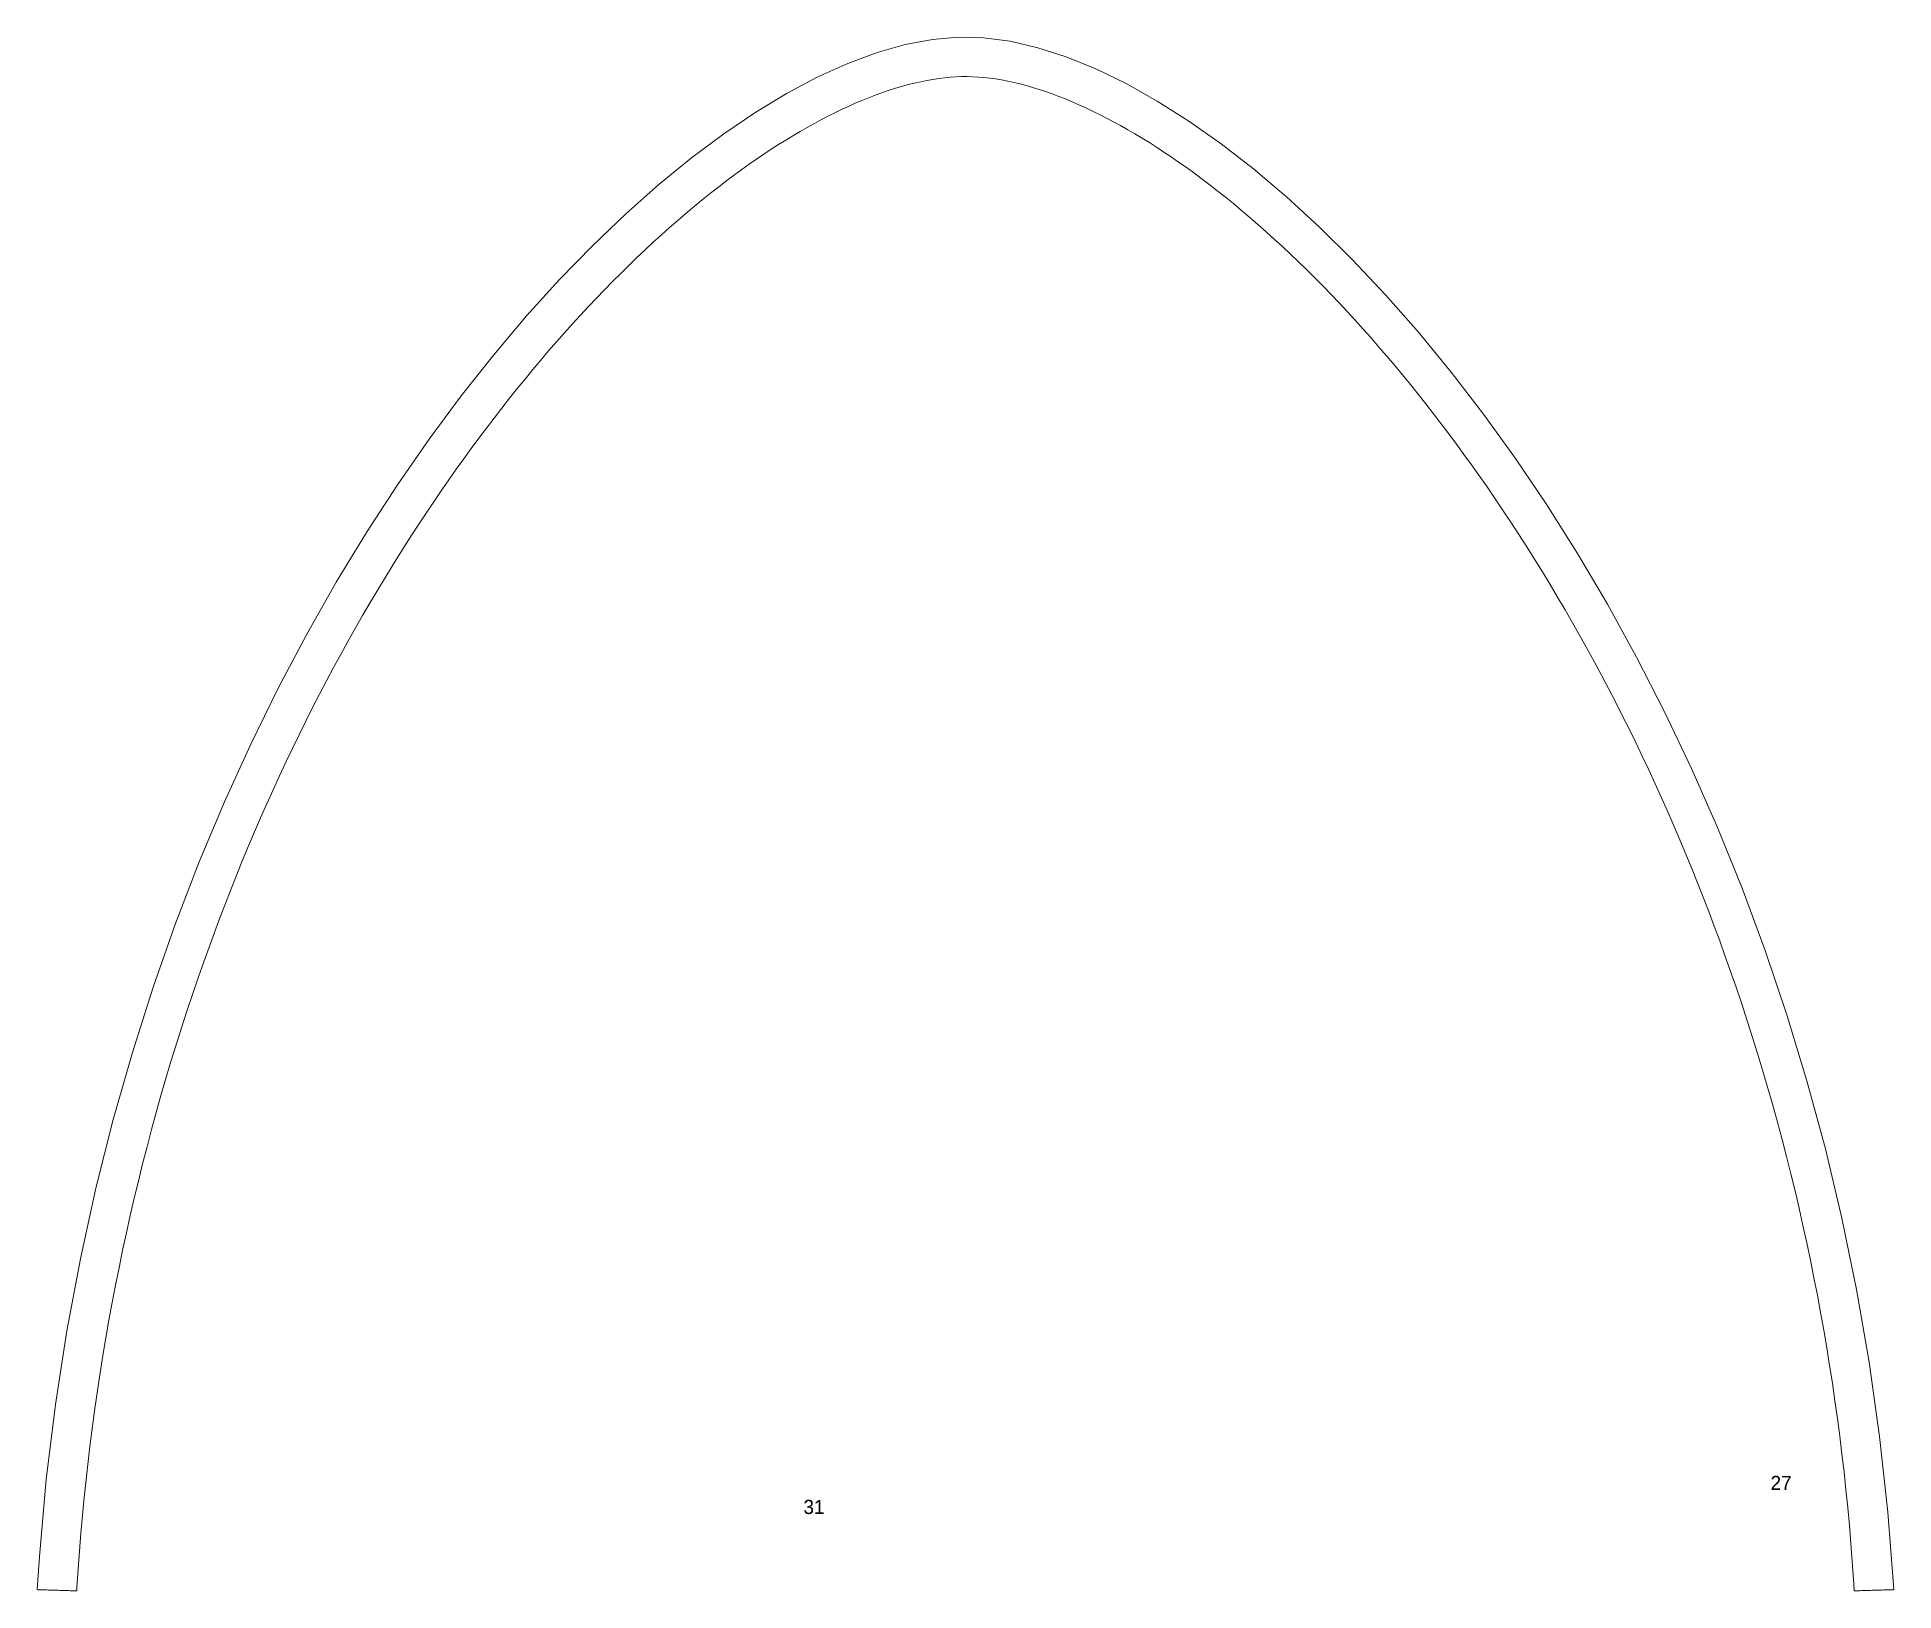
# Model space of a CAD drawing. Header units: inches. Extents: x -92.2 to -4.3, y -5886.5 to -5847.2.
# Drawn here: x -21.609 to -17.211, y -5867.435 to -5863.754 of the extents above; entities that cross this region are included whole.
import ezdxf

# ---------------------------------------------------------------- set-up
doc = ezdxf.new("R2010")
doc.units = ezdxf.units.IN
doc.header["$LTSCALE"] = 0.2
doc.header["$MEASUREMENT"] = 0
doc.layers.add('NAILERS', color=7, linetype='Continuous', lineweight=0)
doc.styles.add('Tw Cen MT', font='Tw Cen MT')

msp = doc.modelspace()

# ---------------------------------------------------------------- texts
at = {"layer": 'NAILERS', "color": 250, "char_height": 0.0335457, "width": 0.06069554, "attachment_point": 1, "line_spacing_factor": 1.06639, "style": 'Tw Cen MT'}
for s, insert in [('27', (-17.503404, -5867.162259)), ('31', (-19.79387, -5867.219125))]:
    msp.add_mtext(s, dxfattribs=dict(at, insert=insert))

# ---------------------------------------------------------------- linework, layer by layer
at = {"layer": 'NAILERS', "color": 250, "lineweight": 0}
msp.add_lwpolyline([(-17.211375, -5867.431856), (-17.225426, -5867.248692), (-17.245007, -5867.069032), (-17.26987, -5866.892978), (-17.299765, -5866.720628), (-17.334446, -5866.552081), (-17.373663, -5866.387437), (-17.417167, -5866.226793), (-17.464711, -5866.070251), (-17.516045, -5865.917908), (-17.570921, -5865.769864), (-17.629091, -5865.626217), (-17.690306, -5865.487068), (-17.754318, -5865.352515), (-17.820877, -5865.222657), (-17.889736, -5865.097594), (-17.960646, -5864.977424), (-18.033359, -5864.862247), (-18.107625, -5864.752161), (-18.183197, -5864.647267), (-18.259826, -5864.547662), (-18.337264, -5864.453447), (-18.415261, -5864.36472), (-18.49357, -5864.281581), (-18.571941, -5864.204128), (-18.650127, -5864.132461), (-18.727879, -5864.066678), (-18.804948, -5864.00688), (-18.881087, -5863.953165), (-18.956045, -5863.905632), (-19.029575, -5863.86438), (-19.101428, -5863.829508), (-19.171357, -5863.801117), (-19.239111, -5863.779303), (-19.304443, -5863.764168), (-19.367105, -5863.75581), (-19.4271, -5863.754327), (-19.488541, -5863.75975), (-19.552759, -5863.771993), (-19.619506, -5863.790957), (-19.688534, -5863.816541), (-19.759593, -5863.848648), (-19.832436, -5863.887177), (-19.906813, -5863.932031), (-19.982477, -5863.983109), (-20.059179, -5864.040312), (-20.13667, -5864.103542), (-20.214701, -5864.172699), (-20.293025, -5864.247685), (-20.371393, -5864.328399), (-20.449555, -5864.414744), (-20.527264, -5864.506619), (-20.604272, -5864.603926), (-20.680328, -5864.706565), (-20.755186, -5864.814438), (-20.828597, -5864.927445), (-20.900311, -5865.045487), (-20.970081, -5865.168466), (-21.037658, -5865.296281), (-21.102793, -5865.428834), (-21.165238, -5865.566025), (-21.224745, -5865.707757), (-21.281064, -5865.853928), (-21.333948, -5866.004441), (-21.383148, -5866.159196), (-21.428415, -5866.318094), (-21.4695, -5866.481036), (-21.506156, -5866.647922), (-21.538134, -5866.818655), (-21.565184, -5866.993134), (-21.58706, -5867.17126), (-21.603511, -5867.352934), (-21.608769, -5867.431858), (-21.608312, -5867.431873), (-21.607452, -5867.431899), (-21.606215, -5867.431937), (-21.604625, -5867.431986), (-21.602707, -5867.432045), (-21.600486, -5867.432113), (-21.597986, -5867.43219), (-21.595232, -5867.432275), (-21.592249, -5867.432366), (-21.589061, -5867.432464), (-21.585693, -5867.432568), (-21.58217, -5867.432676), (-21.578516, -5867.432789), (-21.574757, -5867.432904), (-21.570916, -5867.433022), (-21.567019, -5867.433142), (-21.56309, -5867.433263), (-21.559154, -5867.433384), (-21.555236, -5867.433504), (-21.55136, -5867.433623), (-21.547551, -5867.433741), (-21.543834, -5867.433855), (-21.540233, -5867.433966), (-21.536774, -5867.434072), (-21.53348, -5867.434173), (-21.530376, -5867.434269), (-21.527488, -5867.434357), (-21.52484, -5867.434439), (-21.522457, -5867.434512), (-21.520362, -5867.434577), (-21.518582, -5867.434631), (-21.51714, -5867.434676), (-21.516062, -5867.434709), (-21.515372, -5867.43473), (-21.515095, -5867.434738), (-21.515085, -5867.434669), (-21.51508, -5867.434587), (-21.515074, -5867.434506), (-21.515069, -5867.434424), (-21.515063, -5867.434343), (-21.515058, -5867.434262), (-21.515053, -5867.434182), (-21.515048, -5867.434101), (-21.515044, -5867.43402), (-21.515039, -5867.43394), (-21.515034, -5867.433859), (-21.51503, -5867.433779), (-21.515025, -5867.433698), (-21.515021, -5867.433618), (-21.515016, -5867.433538), (-21.515012, -5867.433457), (-21.515007, -5867.433377), (-21.515003, -5867.433297), (-21.514999, -5867.433217), (-21.514994, -5867.433137), (-21.51499, -5867.433056), (-21.514985, -5867.432976), (-21.514981, -5867.432896), (-21.514976, -5867.432816), (-21.514972, -5867.432735), (-21.514967, -5867.432655), (-21.514963, -5867.432574), (-21.514958, -5867.432494), (-21.514953, -5867.432413), (-21.514948, -5867.432332), (-21.514943, -5867.432251), (-21.514938, -5867.43217), (-21.514932, -5867.432089), (-21.514927, -5867.432008), (-21.514921, -5867.431926), (-21.514537, -5867.42576), (-21.511701, -5867.383119), (-21.508544, -5867.340541), (-21.505069, -5867.298027), (-21.501274, -5867.255579), (-21.497161, -5867.213199), (-21.492729, -5867.170889), (-21.48798, -5867.12865), (-21.482912, -5867.086484), (-21.477528, -5867.044393), (-21.471827, -5867.002378), (-21.465809, -5866.960443), (-21.459475, -5866.918588), (-21.452826, -5866.876815), (-21.44586, -5866.835126), (-21.43858, -5866.793524), (-21.430985, -5866.752008), (-21.423076, -5866.710583), (-21.414853, -5866.669249), (-21.406316, -5866.628007), (-21.397465, -5866.586861), (-21.388302, -5866.545812), (-21.378826, -5866.504861), (-21.369038, -5866.46401), (-21.358938, -5866.423262), (-21.348527, -5866.382617), (-21.337804, -5866.342079), (-21.326771, -5866.301648), (-21.315427, -5866.261326), (-21.303773, -5866.221116), (-21.291809, -5866.181019), (-21.279536, -5866.141036), (-21.266954, -5866.101171), (-21.254063, -5866.061423), (-21.240864, -5866.021797), (-21.227357, -5865.982292), (-21.214203, -5865.94477), (-21.201687, -5865.909878), (-21.188954, -5865.875149), (-21.176005, -5865.840582), (-21.162841, -5865.80618), (-21.149462, -5865.771945), (-21.135869, -5865.737876), (-21.122063, -5865.703977), (-21.108044, -5865.670248), (-21.093814, -5865.63669), (-21.079372, -5865.603306), (-21.06472, -5865.570096), (-21.049858, -5865.537062), (-21.034786, -5865.504205), (-21.019507, -5865.471526), (-21.004019, -5865.439028), (-20.988324, -5865.406711), (-20.972424, -5865.374577), (-20.956317, -5865.342628), (-20.940005, -5865.310864), (-20.923489, -5865.279286), (-20.90677, -5865.247898), (-20.889847, -5865.216699), (-20.872723, -5865.185691), (-20.855396, -5865.154876), (-20.837869, -5865.124255), (-20.820142, -5865.093829), (-20.802215, -5865.0636), (-20.78409, -5865.033569), (-20.765766, -5865.003738), (-20.747245, -5864.974107), (-20.728527, -5864.944679), (-20.709614, -5864.915455), (-20.690504, -5864.886436), (-20.671201, -5864.857623), (-20.651703, -5864.829019), (-20.633601, -5864.802894), (-20.616012, -5864.777909), (-20.598315, -5864.753163), (-20.580512, -5864.72866), (-20.562608, -5864.704403), (-20.544605, -5864.680395), (-20.526507, -5864.656641), (-20.508318, -5864.633143), (-20.49004, -5864.609906), (-20.471676, -5864.586932), (-20.453231, -5864.564226), (-20.434707, -5864.541792), (-20.416108, -5864.519631), (-20.397437, -5864.497749), (-20.378698, -5864.476149), (-20.359893, -5864.454834), (-20.341026, -5864.433809), (-20.3221, -5864.413075), (-20.303118, -5864.392638), (-20.284085, -5864.3725), (-20.265003, -5864.352666), (-20.245875, -5864.333139), (-20.226705, -5864.313922), (-20.207496, -5864.295019), (-20.188252, -5864.276433), (-20.168975, -5864.258169), (-20.14967, -5864.240229), (-20.130338, -5864.222618), (-20.110984, -5864.205338), (-20.091612, -5864.188394), (-20.072223, -5864.171789), (-20.052822, -5864.155526), (-20.033412, -5864.13961), (-20.013996, -5864.124044), (-19.994577, -5864.10883), (-19.97516, -5864.093974), (-19.957537, -5864.080807), (-19.939963, -5864.067978), (-19.922443, -5864.055488), (-19.904982, -5864.043341), (-19.887585, -5864.031537), (-19.870256, -5864.020079), (-19.853001, -5864.00897), (-19.835824, -5863.998211), (-19.81873, -5863.987804), (-19.801725, -5863.977752), (-19.784812, -5863.968057), (-19.767997, -5863.95872), (-19.751284, -5863.949745), (-19.734679, -5863.941132), (-19.718186, -5863.932885), (-19.701811, -5863.925005), (-19.685557, -5863.917495), (-19.66943, -5863.910356), (-19.653436, -5863.90359), (-19.637577, -5863.897201), (-19.621861, -5863.891189), (-19.60629, -5863.885558), (-19.590871, -5863.880309), (-19.575608, -5863.875444), (-19.560506, -5863.870965), (-19.54557, -5863.866875), (-19.530804, -5863.863175), (-19.516214, -5863.859869), (-19.501804, -5863.856957), (-19.48758, -5863.854442), (-19.473545, -5863.852327), (-19.459706, -5863.850613), (-19.446066, -5863.849302), (-19.432631, -5863.848396), (-19.419406, -5863.847899), (-19.406377, -5863.847811), (-19.393243, -5863.848133), (-19.379897, -5863.848864), (-19.366345, -5863.850001), (-19.35259, -5863.851543), (-19.338639, -5863.853487), (-19.324495, -5863.855831), (-19.310164, -5863.858573), (-19.295651, -5863.86171), (-19.28096, -5863.865241), (-19.266096, -5863.869164), (-19.251064, -5863.873477), (-19.23587, -5863.878176), (-19.220517, -5863.883261), (-19.205011, -5863.888729), (-19.189356, -5863.894578), (-19.173558, -5863.900806), (-19.157621, -5863.90741), (-19.14155, -5863.914389), (-19.125351, -5863.921741), (-19.109027, -5863.929463), (-19.092584, -5863.937553), (-19.076026, -5863.946009), (-19.059359, -5863.954829), (-19.042587, -5863.964011), (-19.025716, -5863.973553), (-19.008749, -5863.983453), (-18.991692, -5863.993707), (-18.974551, -5864.004316), (-18.957328, -5864.015275), (-18.940031, -5864.026584), (-18.922662, -5864.03824), (-18.905228, -5864.05024), (-18.887733, -5864.062583), (-18.870182, -5864.075267), (-18.852579, -5864.08829), (-18.833925, -5864.102419), (-18.814506, -5864.11748), (-18.795089, -5864.132896), (-18.775676, -5864.148663), (-18.756271, -5864.164777), (-18.736876, -5864.181236), (-18.717496, -5864.198035), (-18.698134, -5864.215171), (-18.678792, -5864.232641), (-18.659475, -5864.25044), (-18.640185, -5864.268566), (-18.620926, -5864.287014), (-18.601701, -5864.305782), (-18.582514, -5864.324865), (-18.563367, -5864.344259), (-18.544265, -5864.363963), (-18.525209, -5864.383971), (-18.506205, -5864.40428), (-18.487254, -5864.424887), (-18.46836, -5864.445788), (-18.449527, -5864.466979), (-18.430758, -5864.488457), (-18.412056, -5864.510219), (-18.393425, -5864.532261), (-18.374867, -5864.554578), (-18.356386, -5864.577168), (-18.337986, -5864.600028), (-18.319669, -5864.623152), (-18.30144, -5864.646539), (-18.2833, -5864.670184), (-18.265254, -5864.694083), (-18.247305, -5864.718234), (-18.229456, -5864.742632), (-18.211711, -5864.767274), (-18.194072, -5864.792157), (-18.176543, -5864.817277), (-18.157282, -5864.845338), (-18.1379, -5864.874062), (-18.118712, -5864.902993), (-18.099719, -5864.932129), (-18.080921, -5864.96147), (-18.062319, -5864.991014), (-18.043914, -5865.020759), (-18.025706, -5865.050705), (-18.007696, -5865.080849), (-17.989886, -5865.111191), (-17.972274, -5865.141729), (-17.954863, -5865.172461), (-17.937653, -5865.203386), (-17.920645, -5865.234503), (-17.903839, -5865.265811), (-17.887236, -5865.297307), (-17.870837, -5865.328992), (-17.854643, -5865.360862), (-17.838654, -5865.392917), (-17.82287, -5865.425156), (-17.807294, -5865.457577), (-17.791924, -5865.490178), (-17.776763, -5865.522958), (-17.761811, -5865.555917), (-17.747068, -5865.589051), (-17.732535, -5865.622361), (-17.718213, -5865.655845), (-17.704103, -5865.689501), (-17.690205, -5865.723327), (-17.67652, -5865.757323), (-17.663048, -5865.791487), (-17.649792, -5865.825818), (-17.63675, -5865.860314), (-17.623924, -5865.894974), (-17.611315, -5865.929797), (-17.598707, -5865.965399), (-17.585068, -5866.004851), (-17.571736, -5866.044426), (-17.558713, -5866.084122), (-17.545999, -5866.123937), (-17.533593, -5866.163869), (-17.521497, -5866.203918), (-17.50971, -5866.24408), (-17.498234, -5866.284354), (-17.487067, -5866.324738), (-17.476212, -5866.365231), (-17.465667, -5866.40583), (-17.455434, -5866.446534), (-17.445512, -5866.487341), (-17.435903, -5866.528249), (-17.426606, -5866.569257), (-17.417622, -5866.610362), (-17.408951, -5866.651562), (-17.400594, -5866.692857), (-17.392551, -5866.734244), (-17.384822, -5866.775721), (-17.377408, -5866.817286), (-17.370309, -5866.858938), (-17.363525, -5866.900675), (-17.357057, -5866.942495), (-17.350905, -5866.984396), (-17.34507, -5867.026377), (-17.339551, -5867.068435), (-17.33435, -5867.110569), (-17.329466, -5867.152777), (-17.3249, -5867.195058), (-17.320652, -5867.237408), (-17.316724, -5867.279827), (-17.313114, -5867.322313), (-17.309823, -5867.364864), (-17.306852, -5867.407478), (-17.305296, -5867.431891), (-17.30529, -5867.431973), (-17.305284, -5867.432054), (-17.305279, -5867.432135), (-17.305274, -5867.432216), (-17.305269, -5867.432297), (-17.305264, -5867.432378), (-17.305259, -5867.432459), (-17.305254, -5867.43254), (-17.305249, -5867.43262), (-17.305245, -5867.432701), (-17.30524, -5867.432781), (-17.305236, -5867.432861), (-17.305231, -5867.432942), (-17.305227, -5867.433022), (-17.305222, -5867.433102), (-17.305218, -5867.433182), (-17.305213, -5867.433263), (-17.305209, -5867.433343), (-17.305205, -5867.433423), (-17.3052, -5867.433503), (-17.305196, -5867.433584), (-17.305192, -5867.433664), (-17.305187, -5867.433744), (-17.305182, -5867.433825), (-17.305178, -5867.433905), (-17.305173, -5867.433986), (-17.305168, -5867.434066), (-17.305164, -5867.434147), (-17.305159, -5867.434228), (-17.305154, -5867.434309), (-17.305148, -5867.43439), (-17.305143, -5867.434471), (-17.305138, -5867.434552), (-17.305132, -5867.434634), (-17.305127, -5867.434715), (-17.305014, -5867.434735), (-17.304498, -5867.434719), (-17.303583, -5867.434691), (-17.302294, -5867.434652), (-17.300656, -5867.434601), (-17.298693, -5867.434541), (-17.29643, -5867.434471), (-17.293892, -5867.434393), (-17.291104, -5867.434308), (-17.28809, -5867.434215), (-17.284875, -5867.434116), (-17.281483, -5867.434012), (-17.27794, -5867.433903), (-17.27427, -5867.43379), (-17.270497, -5867.433674), (-17.266647, -5867.433556), (-17.262744, -5867.433436), (-17.258812, -5867.433315), (-17.254877, -5867.433194), (-17.250964, -5867.433073), (-17.247096, -5867.432955), (-17.243299, -5867.432838), (-17.239597, -5867.432724), (-17.236014, -5867.432614), (-17.232577, -5867.432508), (-17.229309, -5867.432408), (-17.226235, -5867.432313), (-17.223379, -5867.432225), (-17.220768, -5867.432145), (-17.218424, -5867.432073), (-17.216373, -5867.43201), (-17.214639, -5867.431957), (-17.213248, -5867.431914), (-17.212224, -5867.431882), (-17.211591, -5867.431863)], close=True, dxfattribs=at)

msp.set_redraw_order([(e.dxf.handle, doc.entitydb.next_handle()) for e in msp.query("TEXT MTEXT ATTDEF DIMENSION ARC_DIMENSION")])  # texts and dimensions are drawn at this point

doc.saveas('drawing.dxf')
